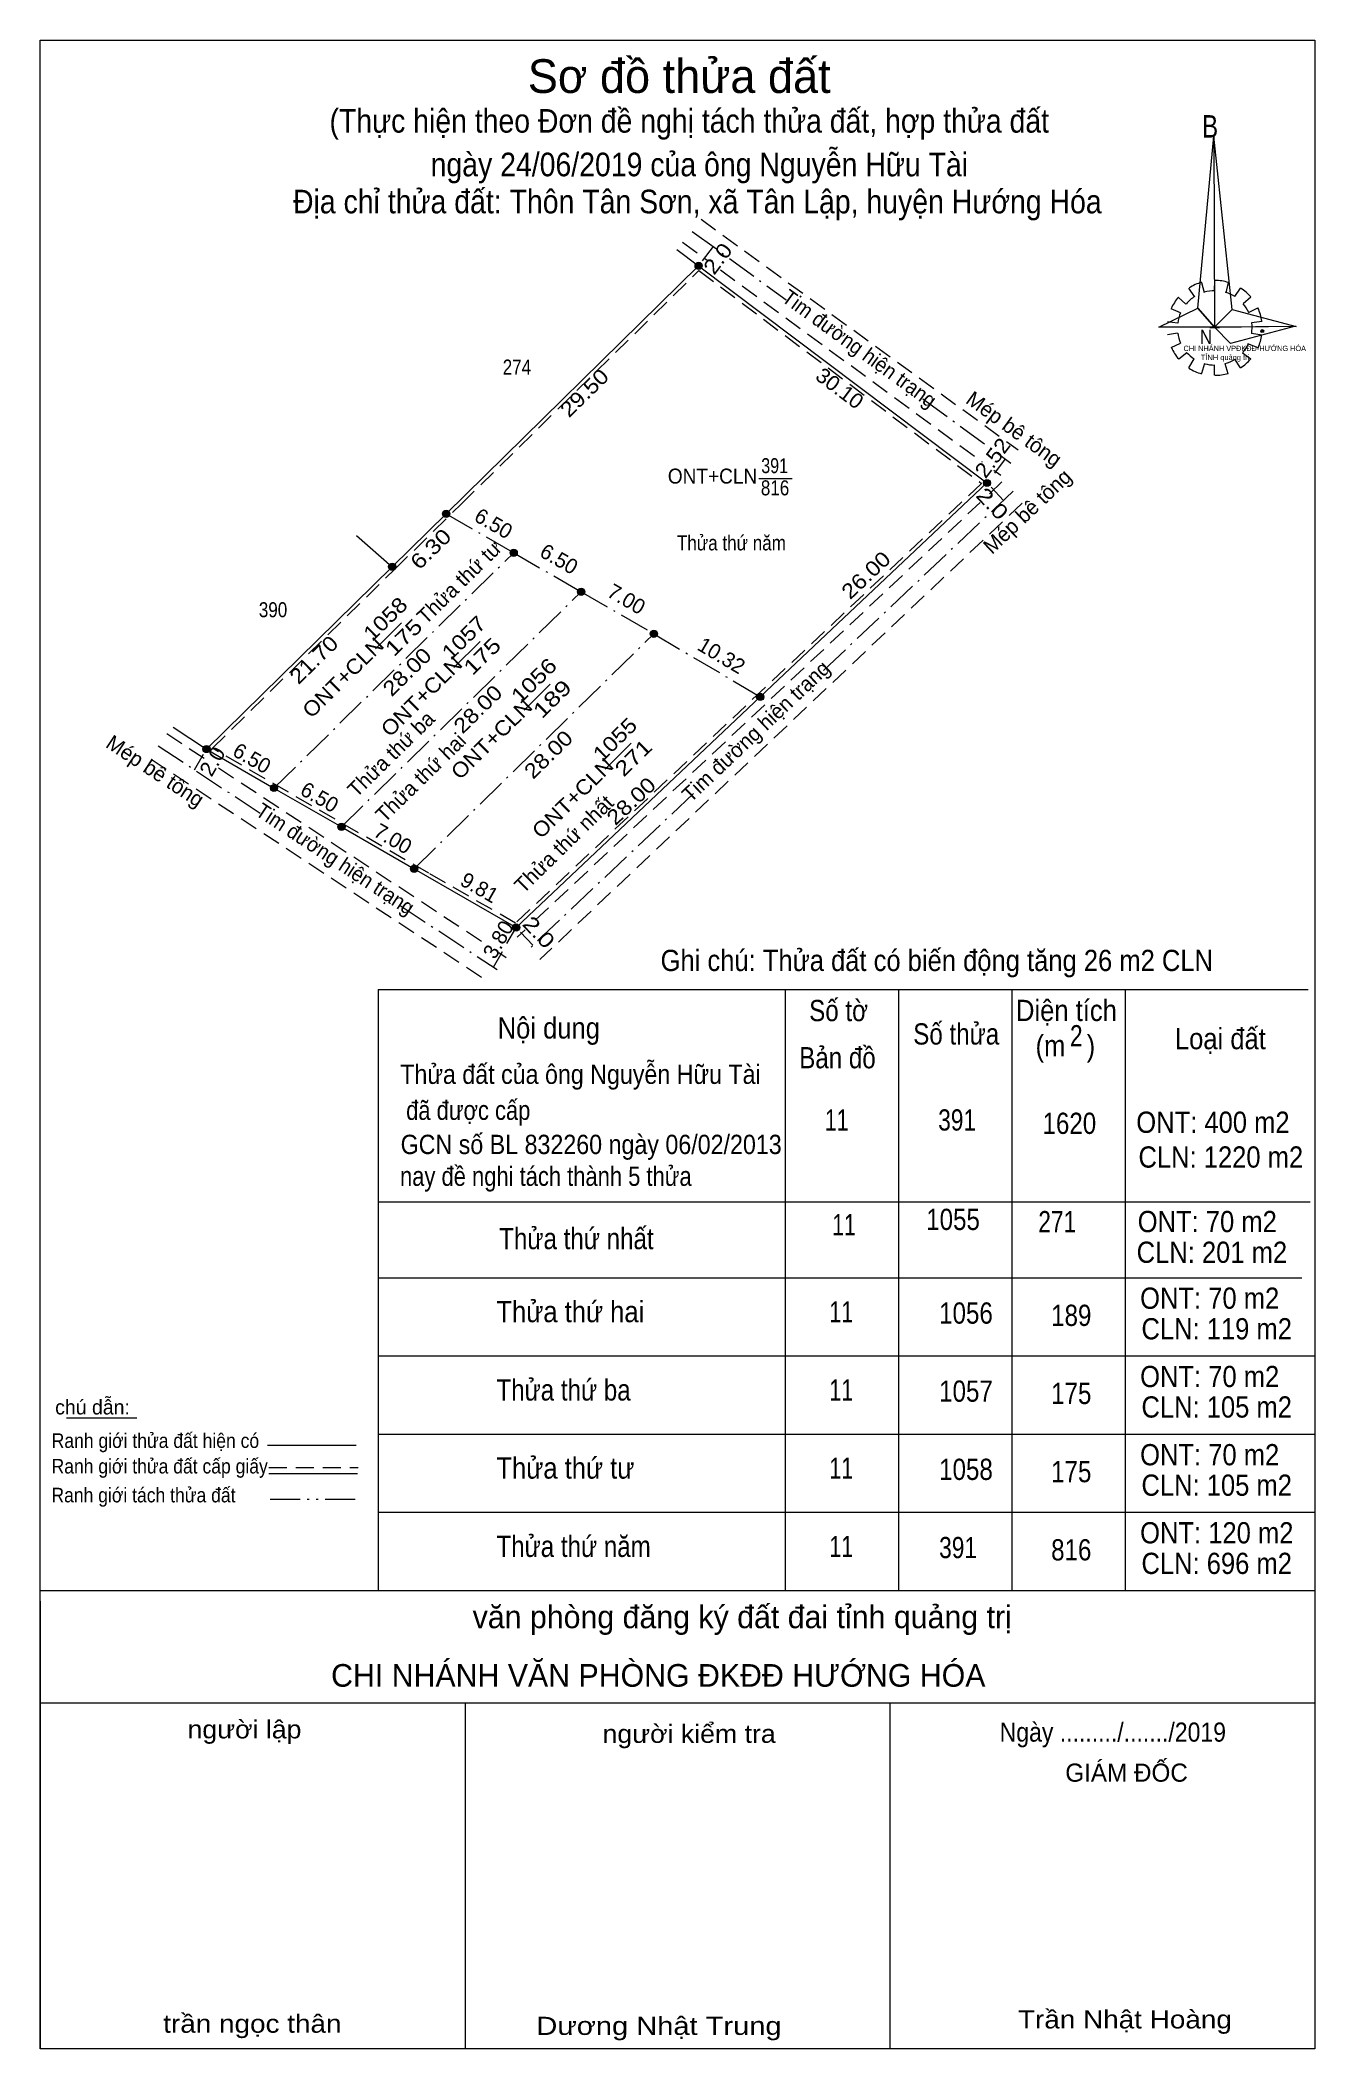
# Model space of a CAD drawing. Header units: metres. Extents: x 547336 to 548230, y 1836093 to 1837463.
# Drawn here: x 547704 to 547810.3, y 1837291.1 to 1837458.6 of the extents above; entities that cross this region are included whole.
import ezdxf
from ezdxf.enums import TextEntityAlignment as Align

# ---------------------------------------------------------------- set-up
doc = ezdxf.new("R2010")
doc.units = ezdxf.units.M
doc.header["$LTSCALE"] = 0.5
doc.header["$PDMODE"] = 32
doc.header["$PDSIZE"] = 0.25
for name, pattern in [('DASH_DOUBLE_DOT', [9.2, 5, -1.2, 0.3, -1.2, 0.3, -1.2]), ('DOT_DASHED', [7.7, 5, -1.2, 0.3, -1.2]), ('MEDIUM_DASHED', [4.5, 3, -1.5])]:
    doc.linetypes.add(name, pattern=pattern)
for name, color, linetype, lineweight in [('1', 7, 'Continuous', 13), ('10', 7, 'MEDIUM_DASHED', 13), ('17', 7, 'Continuous', 13), ('5', 7, 'Continuous', 13), ('6', 7, 'Continuous', 13), ('63', 7, 'Continuous', 13)]:
    doc.layers.add(name, color=color, linetype=linetype, lineweight=lineweight)
doc.layers.add('7', color=7, linetype='Continuous')

msp = doc.modelspace()

# ---------------------------------------------------------------- texts
at = {"layer": '1'}
msp.add_text('Sơ đồ thửa đất', height=2.811, dxfattribs=at).set_placement((547757.325, 1837454.16), align=Align.CENTER)
for s, height, width, p in [('B', 1.871, 0.8, (547800.93, 1837450.44)), ('N', 1.17, 0.9, (547800.74, 1837433.24)), ('CHI NHÁNH VPĐKĐĐ-HƯỚNG HÓA', 0.4426, 0.95, (547799.38, 1837432.64)), ('TỈNH quảng trị', 0.4428, 1.05, (547800.82, 1837431.89))]:
    msp.add_text(s, height=height, dxfattribs=dict(at, width=width)).set_placement(p)
for s, height, p in [('văn phòng đăng ký đất đai tỉnh quảng trị', 1.89, (547785.06, 1837326.16)), ('CHI NHÁNH VĂN PHÒNG ĐKĐĐ HƯỚNG HÓA', 1.889, (547782.86, 1837321.28)), ('GIÁM ĐỐC', 1.512, (547799.74, 1837313.36))]:
    msp.add_text(s, height=height, dxfattribs=at).set_placement(p, align=Align.RIGHT)
for s, height, width, p in [('người lập', 1.512, 1.1, (547725.82, 1837316.97)), ('người kiểm tra', 1.512, 1.1, (547765.37, 1837316.6)), ('trần ngọc thân', 1.512, 1.15, (547729.16, 1837292.43)), ('Dương Nhật Trung', 1.51, 1.2, (547765.86, 1837292.25)), ('Trần Nhật Hoàng', 1.512, 1.15, (547803.41, 1837292.79))]:
    msp.add_text(s, height=height, dxfattribs=dict(at, width=width)).set_placement(p, align=Align.RIGHT)
at = {"layer": '10'}
for s, rotation, width, p in [('2.0', 53.073, 1.15, (547761.0427, 1837439.9745)), ('Tim đường hiện trạng', 323.998, 0.95, (547771.9876, 1837432.3441)), ('29.50', 44.478, 1.15, (547749.8521, 1837428.7108)), ('30.10', 323.035, 1.05, (547770.3342, 1837429.0371)), ('2.52', 52.903, 1.1, (547783.9491, 1837423.363)), ('2.0', 313.375, 1.25, (547782.982, 1837419.4842)), ('6.30', 44.421, 1.2, (547737.0426, 1837415.6937)), ('26.00', 43.332, 1.15, (547773.3261, 1837413.5073)), ('1058', 44.436, 1.15, (547733.2524, 1837409.8618)), ('1057', 44.436, 1.15, (547739.8024, 1837408.2918)), ('21.70', 44.459, 1.15, (547727.2923, 1837406.4599)), ('175', 44.436, 1.25, (547734.7774, 1837408.3225)), ('ONT+CLN', 44.436, 1.1, (547729.7274, 1837404.9772)), ('ONT+CLN', 44.436, 1.1, (547736.2774, 1837403.4072)), ('28.00', 44.45, 1.15, (547735.0623, 1837405.4494)), ('175', 44.436, 1.25, (547741.3274, 1837406.7525)), ('1056', 44.436, 1.2, (547745.6424, 1837404.7216)), ('28.00', 44.436, 1.15, (547740.9724, 1837402.3386)), ('189', 44.436, 1.3, (547747.1674, 1837403.1923)), ('ONT+CLN', 44.436, 1.1, (547742.1174, 1837399.8472)), ('28.00', 44.436, 1.15, (547746.8524, 1837398.5586)), ('1055', 44.436, 1.15, (547752.4024, 1837399.8118)), ('2.0', 59.971, 1.05, (547718.9305, 1837398.1172)), ('271', 44.436, 1.25, (547753.9374, 1837398.2831)), ('ONT+CLN', 44.436, 1.1, (547748.8774, 1837394.9272)), ('28.00', 43.35, 1.15, (547753.746, 1837394.6682)), ('Tim đường hiện trạng', 326.591, 0.95, (547728.2959, 1837389.7768)), ('2.0', 313.398, 1.25, (547745.1627, 1837383.7544))]:
    msp.add_text(s, height=1.25, rotation=rotation, dxfattribs=dict(at, width=width)).set_placement(p, align=Align.CENTER)
for s, width, p in [('274', 0.85, (547743.79, 1837430.68)), ('ONT+CLN', 0.95, (547760.1, 1837421.59)), ('391', 0.8, (547765.28, 1837422.46)), ('816', 0.85, (547765.315, 1837420.61)), ('Thửa thứ năm', 0.85, (547761.675, 1837416.02)), ('390', 0.85, (547723.45, 1837410.45))]:
    msp.add_text(s, height=1.25, dxfattribs=dict(at, width=width)).set_placement(p, align=Align.CENTER)
for s, rotation, p in [('Mép bê tông', 323.986, (547784.8826, 1837425.6403)), ('Mép bê tông', 43.405, (547786.7805, 1837418.8263)), ('6.50', 330.004, (547741.5325, 1837417.7253)), ('Thửa thứ tư', 44.45, (547739.4173, 1837412.9379)), ('6.50', 330.004, (547746.9925, 1837414.7653)), ('7.00', 329.991, (547752.6124, 1837411.4249)), ('10.32', 329.284, (547760.5308, 1837406.7185)), ('Tim đường hiện trạng', 43.4, (547764.1456, 1837400.4937)), ('Thửa thứ ba', 44.45, (547733.7273, 1837398.5964)), ('Mép bê tông', 326.593, (547713.2809, 1837397.1095)), ('Thửa thứ hai', 44.436, (547736.2024, 1837396.6368)), ('6.50', 330.004, (547721.3825, 1837398.1553)), ('6.50', 330.08, (547727.0233, 1837394.9076)), ('Thửa thứ nhất', 44.436, (547748.1474, 1837391.0959)), ('7.00', 329.991, (547733.1424, 1837391.4449)), ('9.81', 330.088, (547740.3583, 1837387.3653)), ('3.80', 60.199, (547742.7688, 1837383.2644))]:
    msp.add_text(s, height=1.25, rotation=rotation, dxfattribs=at).set_placement(p, align=Align.CENTER)
at = {"layer": '6'}
for s, height, width, p in [('Ghi chú: Thửa đất có biến động tăng 26 m2 CLN', 1.77, 0.9, (547755.77, 1837380.95)), ('Số tờ', 1.771, 0.85, (547768.16, 1837376.77)), ('Nội dung', 1.771, 0.9, (547742.18, 1837375.32)), ('Diện tích', 1.771, 0.9, (547785.41, 1837376.78)), ('Số thửa', 1.771, 0.85, (547776.84, 1837374.82)), ('(m   )', 1.771, 0.9, (547787.04, 1837373.84)), ('2', 1.771, 0.8, (547789.91, 1837374.67)), ('Loại đất', 1.771, 0.9, (547798.66, 1837374.43)), ('Bản đồ', 1.771, 0.85, (547767.33, 1837372.84)), ('Thửa đất của ông Nguyễn Hữu Tài', 1.61, 0.9, (547734.06, 1837371.54)), (' đã được cấp ', 1.61, 0.85, (547734.04, 1837368.54)), ('11', 1.77, 0.75, (547769.47, 1837367.65)), ('391', 1.77, 0.8, (547778.92, 1837367.65)), ('1620', 1.77, 0.85, (547787.62, 1837367.37)), ('ONT: 400 m2', 1.77, 0.9, (547795.44, 1837367.46)), ('GCN số BL 832260 ngày 06/02/2013', 1.61, 0.9, (547734.09, 1837365.69)), ('CLN: 1220 m2', 1.77, 0.9, (547795.62, 1837364.56)), ('nay đề nghi tách thành 5 thửa', 1.61, 0.85, (547734.04, 1837363.04)), ('11', 1.77, 0.75, (547770.08, 1837358.92)), ('1055', 1.77, 0.85, (547777.92, 1837359.36)), ('271', 1.77, 0.8, (547787.27, 1837359.17)), ('ONT: 70 m2', 1.77, 0.9, (547795.56, 1837359.18)), ('Thửa thứ nhất', 1.771, 0.85, (547742.31, 1837357.76)), ('CLN: 201 m2', 1.77, 0.9, (547795.47, 1837356.62)), ('Thửa thứ hai', 1.77, 0.9, (547742.08, 1837351.67)), ('ONT: 70 m2', 1.77, 0.9, (547795.76, 1837352.79)), ('11', 1.77, 0.75, (547769.85, 1837351.65)), ('1056', 1.77, 0.85, (547779, 1837351.55)), ('189', 1.77, 0.85, (547788.34, 1837351.36)), ('CLN: 119 m2', 1.77, 0.9, (547795.87, 1837350.24)), ('Thửa thứ ba', 1.77, 0.85, (547742.08, 1837345.14)), ('11', 1.77, 0.75, (547769.85, 1837345.14)), ('ONT: 70 m2', 1.77, 0.9, (547795.76, 1837346.26)), ('1057', 1.77, 0.85, (547779, 1837345.04)), ('175', 1.77, 0.85, (547788.34, 1837344.85)), ('CLN: 105 m2', 1.77, 0.9, (547795.87, 1837343.72)), ('Ranh giới thửa đất hiện có ', 1.215, 0.9, (547704.99, 1837341.19)), ('Ranh giới thửa đất cấp giấy', 1.215, 0.9, (547704.98, 1837339.06)), ('Thửa thứ tư', 1.77, 0.9, (547742.08, 1837338.63)), ('11', 1.77, 0.75, (547769.85, 1837338.62)), ('1058', 1.77, 0.85, (547779, 1837338.52)), ('ONT: 70 m2', 1.77, 0.9, (547795.76, 1837339.74)), ('175', 1.77, 0.85, (547788.34, 1837338.33)), ('CLN: 105 m2', 1.77, 0.9, (547795.87, 1837337.2)), ('Ranh giới tách thửa đất', 1.215, 0.9, (547704.97, 1837336.65)), ('Thửa thứ năm', 1.77, 0.85, (547742.08, 1837332.1)), ('11', 1.77, 0.75, (547769.85, 1837332.09)), ('391', 1.77, 0.8, (547779, 1837332)), ('816', 1.77, 0.85, (547788.34, 1837331.81)), ('ONT: 120 m2', 1.77, 0.9, (547795.76, 1837333.23)), ('CLN: 696 m2', 1.77, 0.9, (547795.87, 1837330.68))]:
    msp.add_text(s, height=height, dxfattribs=dict(at, width=width)).set_placement(p)
msp.add_text('chú dẫn:', height=1.215, dxfattribs=at).set_placement((547705.28, 1837343.98))
at = {"layer": '6', "width": 0.9}
msp.add_text('Ngày ........./......./2019', height=1.594, dxfattribs=at).set_placement((547793.485, 1837316.7), align=Align.CENTER)
at = {"layer": '7', "width": 0.9}
for s, height, p in [('(Thực hiện theo Đơn đề nghị tách thửa đất, hợp thửa đất ', 1.968, (547758.49, 1837450.85)), ('ngày 24/06/2019 của ông Nguyễn Hữu Tài', 1.97, (547759, 1837447.21)), ('Địa chỉ thửa đất: Thôn Tân Sơn, xã Tân Lập, huyện Hướng Hóa', 1.97, (547758.835, 1837444.12))]:
    msp.add_text(s, height=height, dxfattribs=at).set_placement(p, align=Align.CENTER)

# ---------------------------------------------------------------- hatches: boundary and pattern name
at = {"layer": '10'}
for points in [[(547759.24, 1837439.74, 1), (547758.64, 1837439.74, 1)], [(547783.29, 1837421.64, 1), (547782.69, 1837421.64, 1)], [(547738.19, 1837419.07, 1), (547737.59, 1837419.07, 1)], [(547743.82, 1837415.82, 1), (547743.22, 1837415.82, 1)], [(547733.69, 1837414.66, 1), (547733.09, 1837414.66, 1)], [(547749.45, 1837412.57, 1), (547748.85, 1837412.57, 1)], [(547755.51, 1837409.07, 1), (547754.91, 1837409.07, 1)], [(547764.38, 1837403.8, 1), (547763.78, 1837403.8, 1)], [(547718.2, 1837399.46, 1), (547717.6, 1837399.46, 1)], [(547723.83, 1837396.21, 1), (547723.23, 1837396.21, 1)], [(547729.46, 1837392.97, 1), (547728.86, 1837392.97, 1)], [(547735.52, 1837389.47, 1), (547734.92, 1837389.47, 1)], [(547744.02, 1837384.58, 1), (547743.42, 1837384.58, 1)]]:
    msp.add_hatch(color=256, dxfattribs=at).paths.add_polyline_path(points)

# ---------------------------------------------------------------- linework, layer by layer
at = {"layer": '1'}
for p, q in [((547800.29, 1837437.18), (547799.83, 1837437.88)), ((547800.89, 1837438.37), (547801.09, 1837437.53)), ((547801.97, 1837437.67), (547801.99, 1837438.53)), ((547803.1, 1837438.37), (547802.9, 1837437.5)), ((547803.67, 1837437.18), (547804.13, 1837437.88)), ((547799.14, 1837435.84), (547798.36, 1837436.16)), ((547798.93, 1837437.13), (547799.57, 1837436.56)), ((547804.98, 1837437.13), (547804.34, 1837436.59)), ((547804.8, 1837435.86), (547805.58, 1837436.24)), ((547798.03, 1837435.11), (547798.88, 1837434.98)), ((547798.88, 1837434.12), (547798.03, 1837433.98)), ((547801.56, 1837434.6), (547802.38, 1837434.6)), ((547805.94, 1837435.11), (547805.06, 1837434.98)), ((547805.06, 1837434.12), (547805.94, 1837433.98)), ((547798.36, 1837432.93), (547799.14, 1837433.31)), ((547799.65, 1837432.5), (547798.98, 1837431.97)), ((547804.29, 1837432.5), (547804.98, 1837431.99)), ((547805.6, 1837432.91), (547804.75, 1837433.23)), ((547799.83, 1837431.24), (547800.27, 1837431.99)), ((547801.14, 1837431.59), (547800.89, 1837430.76)), ((547801.97, 1837430.62), (547801.97, 1837431.45)), ((547802.82, 1837431.59), (547803.08, 1837430.78)), ((547804.13, 1837431.24), (547803.67, 1837431.97)), ((547732.21, 1837379.41), (547809.76, 1837379.41)), ((547732.21, 1837379.41), (547732.21, 1837329.31)), ((547766.16, 1837379.41), (547766.16, 1837329.31)), ((547775.61, 1837379.41), (547775.61, 1837329.31)), ((547785.05, 1837379.41), (547785.05, 1837329.31)), ((547794.5, 1837379.41), (547794.5, 1837329.31)), ((547732.21, 1837361.71), (547809.95, 1837361.71)), ((547732.21, 1837355.38), (547809.24, 1837355.38)), ((547732.21, 1837348.87), (547809.24, 1837348.87)), ((547732.21, 1837348.86), (547810.32, 1837348.86)), ((547732.21, 1837342.35), (547810.32, 1837342.35)), ((547732.21, 1837342.35), (547809.24, 1837342.35)), ((547732.21, 1837335.83), (547810.32, 1837335.83)), ((547732.21, 1837335.83), (547809.24, 1837335.83)), ((547704.03, 1837329.31), (547810.32, 1837329.31)), ((547732.21, 1837329.31), (547810.32, 1837329.31)), ((547704.03, 1837328.4), (547704.03, 1837291.09)), ((547704.03, 1837319.94), (547810.32, 1837319.94)), ((547739.46, 1837319.94), (547739.46, 1837291.09)), ((547774.89, 1837319.94), (547774.89, 1837291.09))]:
    msp.add_line(p, q, dxfattribs=at)
for points in [[(547704.03, 1837291.09), (547704.03, 1837458.55), (547810.32, 1837458.55), (547810.32, 1837291.09)], [(547704.03, 1837291.09), (547704.03, 1837458.55), (547810.32, 1837458.55), (547810.32, 1837291.09)], [(547801.92, 1837450.57), (547801.97, 1837434.63), (547800.58, 1837436.21)], [(547801.92, 1837450.57), (547801.97, 1837434.63), (547803.44, 1837436.11)], [(547797.33, 1837434.63), (547800.58, 1837436.21), (547801.97, 1837434.63)], [(547808.77, 1837434.68), (547801.97, 1837434.63), (547803.44, 1837436.11)], [(547808.72, 1837434.71), (547803.31, 1837433.26), (547801.97, 1837434.63)]]:
    msp.add_lwpolyline(points, close=True, dxfattribs=at)
for centre, major_axis, start_param, end_param in [((547801.9822, 1837434.572), (3.9739, 0), 1.84955988, 2.13900916), ((547801.9822, 1837434.572), (3.1145, 0), 1.56985589, 1.85611068), ((547801.9822, 1837434.572), (3.9739, 0), 1.27924208, 1.56332225), ((547801.9822, 1837434.572), (3.1145, 0), 1.00270906, 1.2755622), ((547801.9822, 1837434.572), (3.9739, 0), 0.71056237, 0.99687234), ((547801.9822, 1837434.572), (3.9739, 0), 2.43958176, 2.72400246), ((547801.9822, 1837434.572), (3.1145, 0), 2.72368549, 3.01515824), ((547801.9822, 1837434.572), (3.1145, 0), 2.13373541, 2.44496261), ((547801.9822, 1837434.572), (3.1145, 0), 0.42678376, 0.70646463), ((547801.9822, 1837434.572), (3.9739, 0), 0.1390515, 0.43393316), ((547801.9822, 1837434.572), (3.1145, 0), 3.28229955, 3.56105054), ((547801.9822, 1837434.572), (3.1145, 0), 6.13558388, 6.41618463), ((547801.9822, 1837434.572), (3.9739, 0), 5.85230288, 6.13839648), ((547801.9822, 1837434.572), (3.9739, 0), 3.56988637, 3.85691866), ((547801.9822, 1837434.572), (3.1145, 0), 3.86077574, 4.13258255), ((547801.9822, 1837434.572), (3.1145, 0), 5.56137327, 5.83951437), ((547801.9595, 1837434.5484), (3.9739, 0), 4.1470906, 4.43659307), ((547801.9822, 1837434.572), (3.1145, 0), 4.43854677, 4.71314001), ((547801.9822, 1837434.572), (3.9739, 0), 4.71301008, 4.99761054), ((547801.9822, 1837434.572), (3.1145, 0), 4.99087134, 5.28933161), ((547801.9822, 1837434.572), (3.9739, 0), 5.28561416, 5.56798705)]:
    msp.add_ellipse(centre, major_axis=major_axis, ratio=0.995001, start_param=start_param, end_param=end_param, dxfattribs=at)
msp.add_point((547805.94, 1837434.3), dxfattribs=at)
at = {"layer": '10', "linetype": 'DOT_DASHED'}
for p, q in [((547758.4, 1837442.62), (547766.24, 1837436.92)), ((547777.64, 1837428.65), (547784.99, 1837423.3)), ((547785.17, 1837420.96), (547768.52, 1837405.22)), ((547737.89, 1837419.07), (547743.52, 1837415.82)), ((547735.22, 1837389.47), (547755.21, 1837409.07)), ((547713.86, 1837399.73), (547722.37, 1837394.12)), ((547758.52, 1837395.76), (547744.68, 1837382.67)), ((547734.05, 1837386.41), (547742.15, 1837381.07))]:
    msp.add_line(p, q, dxfattribs=at)
at = {"layer": '10'}
for p, q in [((547759.14, 1837443.63), (547785.58, 1837424.41)), ((547757.61, 1837441.71), (547759.65, 1837440.22)), ((547760.15, 1837441.35), (547758.94, 1837439.74)), ((547760.76, 1837439.4), (547782.59, 1837423.41)), ((547784.51, 1837423.65), (547782.99, 1837421.64)), ((547783.57, 1837422.7), (547784.14, 1837422.28)), ((547784.36, 1837420.19), (547782.99, 1837421.64)), ((547783.2, 1837420.75), (547784.24, 1837421.73)), ((547745.32, 1837385.18), (547782.42, 1837420.02)), ((547785.93, 1837419.96), (547745.7, 1837381.91)), ((547714.58, 1837400.75), (547717.78, 1837398.64)), ((547716.9, 1837397.73), (547717.9, 1837399.46)), ((547713.28, 1837398.62), (547741.39, 1837380.08)), ((547718.91, 1837397.89), (547741.32, 1837383.12)), ((547741.83, 1837381.28), (547743.72, 1837384.58)), ((547745.11, 1837383.11), (547743.72, 1837384.58)), ((547743.81, 1837383.76), (547744.47, 1837384.38)), ((547742.27, 1837382.49), (547742.88, 1837382.09))]:
    msp.add_line(p, q, dxfattribs=at)
at = {"layer": '10', "linetype": 'Continuous'}
for p, q in [((547757.13, 1837441.11), (547758.94, 1837439.74)), ((547758.94, 1837439.74), (547782.99, 1837421.64)), ((547763.95, 1837422.02), (547766.74, 1837422.02)), ((547730.4, 1837417.26), (547733.39, 1837414.66)), ((547717.9, 1837399.46), (547733.39, 1837414.66)), ((547731.99, 1837407.82), (547734.16, 1837409.99)), ((547738.54, 1837406.25), (547740.71, 1837408.42)), ((547744.38, 1837402.69), (547746.55, 1837404.86)), ((547715.12, 1837401.29), (547717.9, 1837399.46)), ((547717.9, 1837399.46), (547723.53, 1837396.21)), ((547751.14, 1837397.77), (547753.31, 1837399.94)), ((547723.53, 1837396.21), (547729.16, 1837392.97))]:
    msp.add_line(p, q, dxfattribs=at)
for points in [[(547733.39, 1837414.66), (547737.89, 1837419.07), (547758.94, 1837439.74)], [(547743.72, 1837384.58), (547764.08, 1837403.8), (547782.99, 1837421.64)], [(547729.16, 1837392.97), (547735.22, 1837389.47), (547743.72, 1837384.58)]]:
    msp.add_lwpolyline(points, dxfattribs=at)
at = {"layer": '10'}
for points in [[(547739.16, 1837419.9), (547758.97, 1837439.35), (547782.53, 1837421.61), (547764.51, 1837404.61)], [(547736.43, 1837389.11), (547718.39, 1837399.52), (547733.6, 1837414.45), (547739.16, 1837419.9)], [(547764.51, 1837404.61), (547743.68, 1837384.95), (547736.43, 1837389.11)]]:
    msp.add_lwpolyline(points, dxfattribs=at)
at = {"layer": '10', "linetype": 'DOT_DASHED'}
for points in [[(547723.53, 1837396.21), (547743.52, 1837415.82), (547749.15, 1837412.57)], [(547729.16, 1837392.97), (547749.15, 1837412.57), (547755.21, 1837409.07), (547764.08, 1837403.8)]]:
    msp.add_lwpolyline(points, dxfattribs=at)
at = {"layer": '10', "linetype": 'Continuous'}
for centre in [(547758.94, 1837439.74), (547782.99, 1837421.64), (547737.89, 1837419.07), (547743.52, 1837415.82), (547733.39, 1837414.66), (547749.15, 1837412.57), (547755.21, 1837409.07), (547764.08, 1837403.8), (547717.9, 1837399.46), (547723.53, 1837396.21), (547729.16, 1837392.97), (547735.22, 1837389.47), (547743.72, 1837384.58)]:
    msp.add_circle(centre, 0.3, dxfattribs=at)
at = {"layer": '17'}
msp.add_line((547706.22, 1837343.7), (547712.1, 1837343.7), dxfattribs=at)
at = {"layer": '5'}
msp.add_lwpolyline([(547704.04, 1837458.56), (547810.33, 1837458.56), (547810.33, 1837291.1), (547704.04, 1837291.1)], close=True, dxfattribs=at)
at = {"layer": '6'}
for p, q in [((547722.99, 1837341.43), (547730.39, 1837341.43)), ((547723.1, 1837339.06), (547730.49, 1837339.06))]:
    msp.add_line(p, q, dxfattribs=at)
at = {"layer": '6', "linetype": 'MEDIUM_DASHED'}
msp.add_line((547723.1, 1837339.55), (547730.56, 1837339.55), dxfattribs=at)
at = {"layer": '63', "linetype": 'DASH_DOUBLE_DOT'}
msp.add_line((547723.2, 1837336.92), (547730.65, 1837336.92), dxfattribs=at)

msp.set_redraw_order([(e.dxf.handle, doc.entitydb.next_handle()) for e in msp.query("TEXT MTEXT ATTDEF DIMENSION ARC_DIMENSION")])  # texts and dimensions are drawn at this point

doc.saveas('drawing.dxf')
